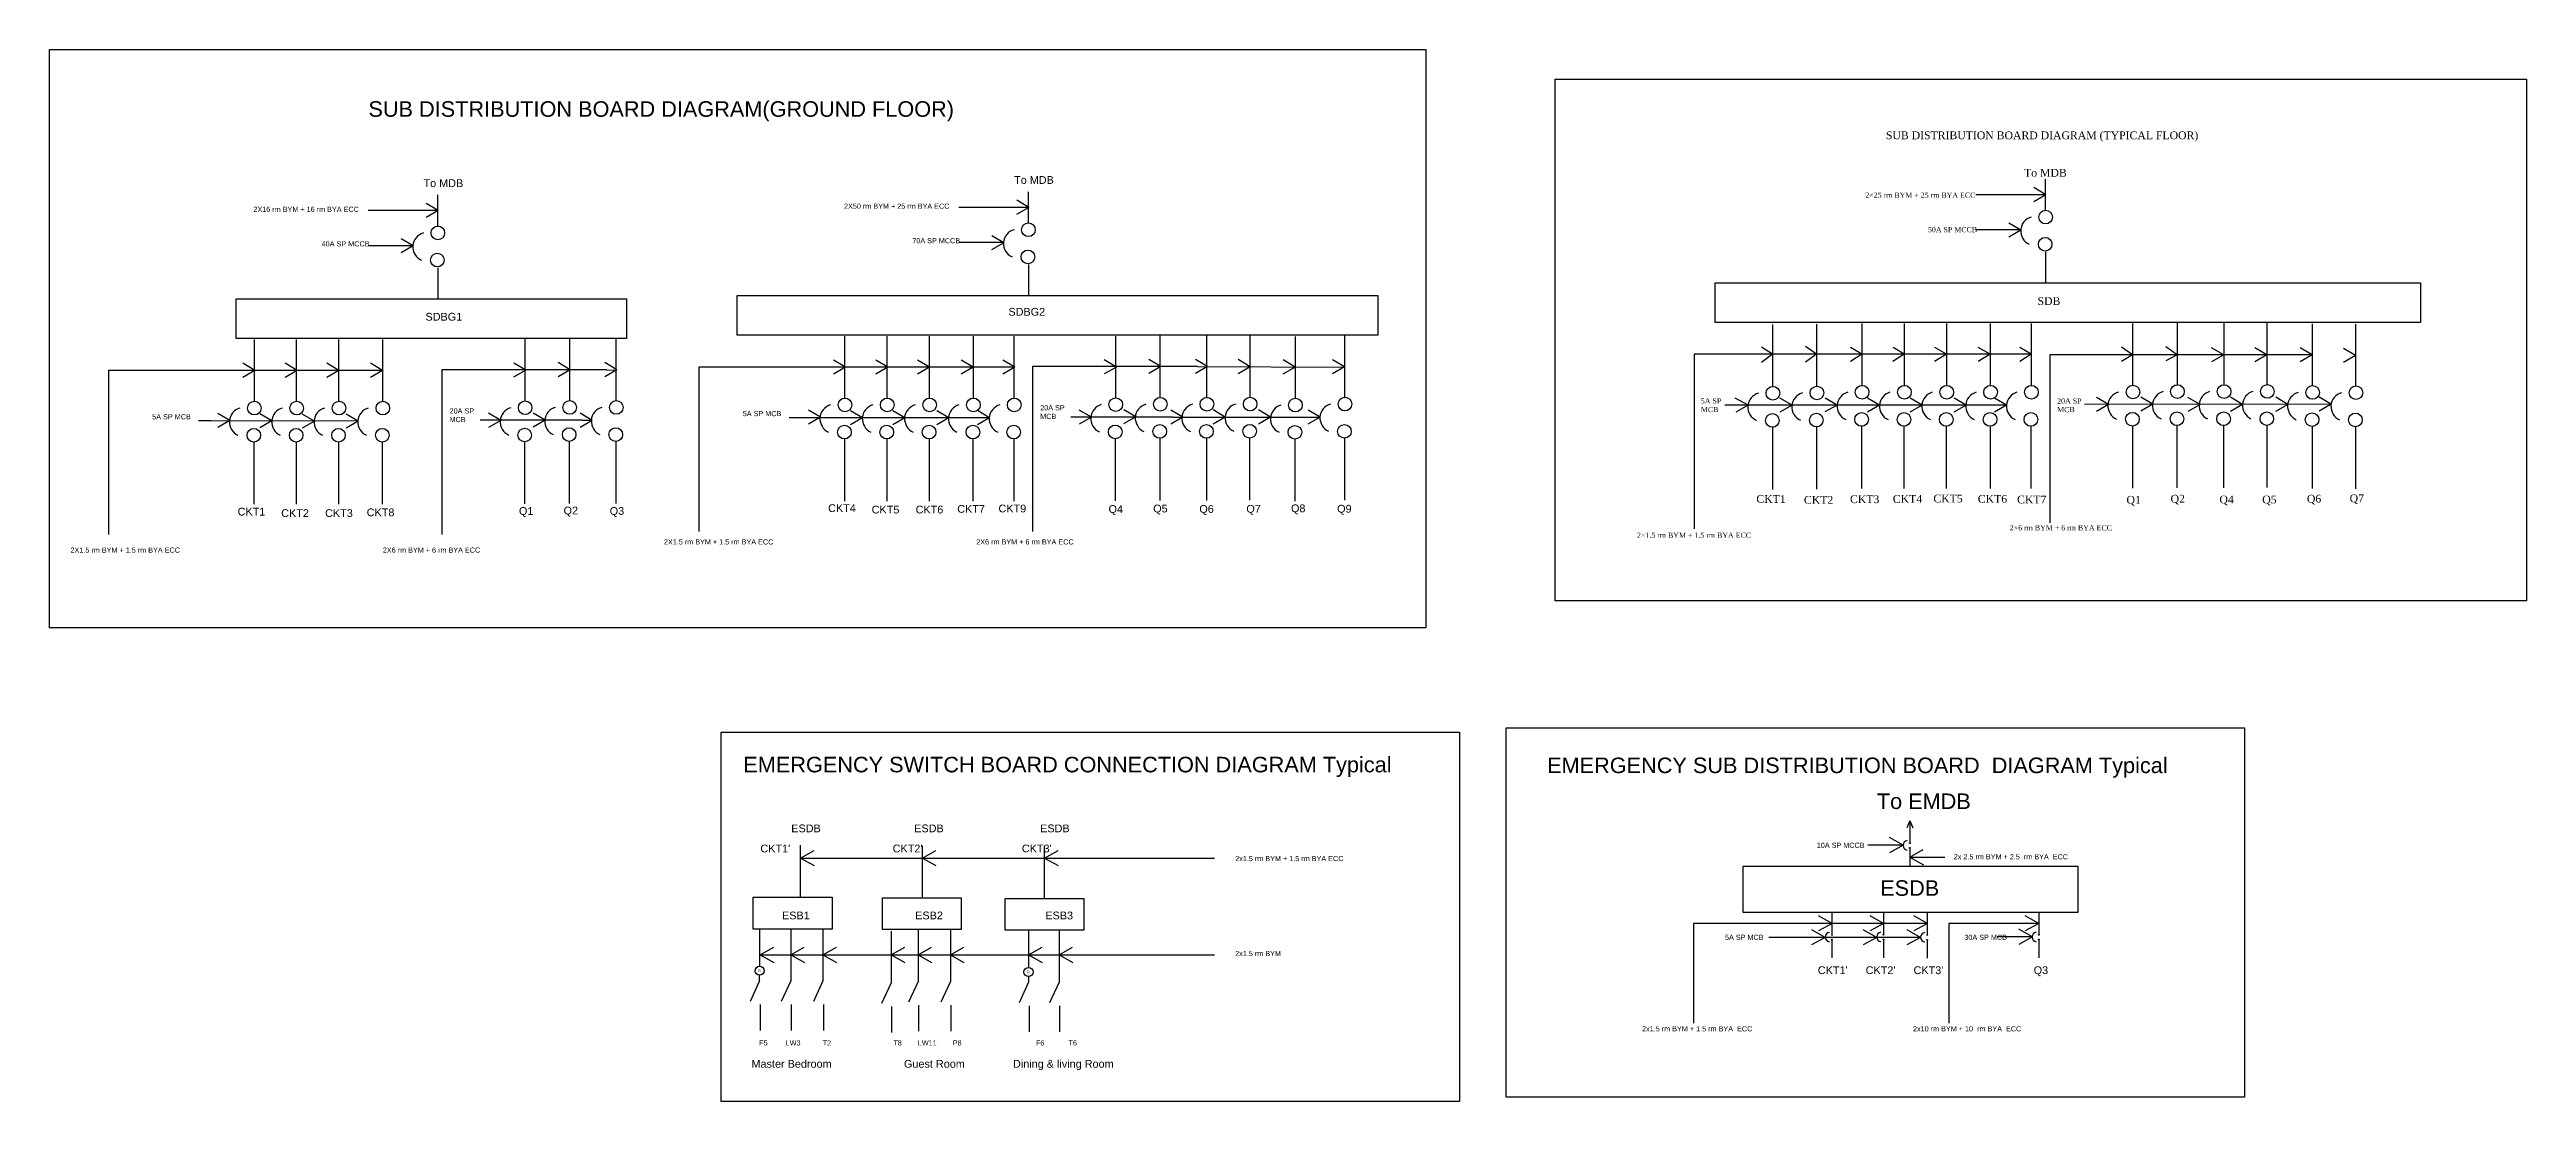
# Model space of a CAD drawing. Header units: millimetres. Extents: x 2090 to 23373, y -3333 to 3837.
# Drawn here: x 2090 to 7833, y -370 to 2068 of the extents above; entities that cross this region are included whole.
import ezdxf

# ---------------------------------------------------------------- set-up
doc = ezdxf.new("R2010")
doc.units = ezdxf.units.MM
doc.layers.add('switch board', color=7, linetype='Continuous')
doc.layers.add('Switchboard', color=7, linetype='Continuous')
doc.styles.get("Standard").update_dxf_attribs({"font": 'arial.ttf'})

msp = doc.modelspace()

# ---------------------------------------------------------------- texts
at = {"layer": 'switch board', "color": 30, "insert": (2829, 1948.5), "char_height": 36, "width": 1448.216, "attachment_point": 1}
msp.add_mtext('{\\C5;SUB DISTRIBUTION BOARD DIAGRAM(GROUND FLOOR)}', dxfattribs=at)
at = {"layer": 'switch board'}
for s, insert, char_height, width, attachment_point in [('{\\fTimes New Roman|b0|i0|c0|p18;To MDB}', (6717.6, 1791.7), 18, 146.725, 2), ('  To MDB', (2942.7, 1767.6), 18, 125.026, 1), ('  To MDB', (4312.2, 1775), 18, 124.521, 1), ('{\\fTimes New Roman|b0|i0|c0|p18;2×25 rm BYM + 25 rm BYA ECC}', (6299.9, 1736.8), 12, 263.188, 1), ('2X16 rm BYM + 16 rm BYA ECC\\P\\P\\P\\P                                  40A SP MCCB', (2562.3, 1704), 12, 266.185, 1), ('2X50 rm BYM + 25 rm BYA ECC\\P\\P\\P\\P                                  70A SP MCCB', (3931.8, 1711.3), 12, 266.185, 1), ('{\\fTimes New Roman|b0|i0|c0|p18;50A SP MCCB}', (6445.2, 1657), 12, 109.988, 1), ('{\\fTimes New Roman|b0|i0|c0|p18;SDB}', (6699.4, 1494.3), 18, 72.163, 1), ('                                       SDBG1', (2688.9, 1458), 18, 633.874, 1), ('                                       SDBG2', (4040.6, 1469.5), 18, 633.874, 1), ('5A SP MCB', (2327.6, 1223.2), 12, 123.016, 1), ('20A SP MCB', (3017.2, 1236.8), 12, 70.717, 1), ('5A SP MCB', (3697.1, 1230.6), 12, 123.016, 1), ('20A SP MCB', (4386.7, 1244.1), 12, 70.717, 1), ('{\\fTimes New Roman|b0|i0|c0|p18;5A SP MCB}', (5918.6, 1260), 12, 47.907, 1), ('{\\fTimes New Roman|b0|i0|c0|p18;20A SP MCB}', (6744.8, 1259.9), 12, 56.449, 1), ('{\\fTimes New Roman|b0|i0|c0|p18;CKT1}', (6047.4, 1035.7), 18, 70.272, 1), ('{\\fTimes New Roman|b0|i0|c0|p18;CKT2}', (6157.7, 1033.6), 18, 70.272, 1), ('{\\fTimes New Roman|b0|i0|c0|p18;CKT3}', (6264.5, 1035.1), 18, 70.272, 1), ('{\\fTimes New Roman|b0|i0|c0|p18;CKT4}', (6363.8, 1035.9), 18, 70.272, 1), ('{\\fTimes New Roman|b0|i0|c0|p18;CKT5}', (6457.8, 1036.7), 18, 70.272, 1), ('{\\fTimes New Roman|b0|i0|c0|p18;CKT6}', (6560.9, 1035.9), 18, 70.272, 1), ('{\\fTimes New Roman|b0|i0|c0|p18;CKT7}', (6651.9, 1034.4), 18, 70.272, 1), ('{\\fTimes New Roman|b0|i0|c0|p18;Q1}', (6905.6, 1033.8), 18, 40.776, 1), ('{\\fTimes New Roman|b0|i0|c0|p18;Q2}', (7007.9, 1036.3), 18, 40.776, 1), ('{\\fTimes New Roman|b0|i0|c0|p18;Q4}', (7121.1, 1034.5), 18, 40.776, 1), ('{\\fTimes New Roman|b0|i0|c0|p18;Q5}', (7220.4, 1034.5), 18, 40.776, 1), ('{\\fTimes New Roman|b0|i0|c0|p18;Q6}', (7324, 1036.3), 18, 40.776, 1), ('{\\fTimes New Roman|b0|i0|c0|p18;Q7}', (7423.1, 1037.2), 18, 40.776, 1), ('   CKT1', (2504.8, 1006.3), 18, 90.553, 1), ('   CKT2', (2605.8, 1002.9), 18, 90.553, 1), ('   CKT3', (2707.6, 1002.9), 18, 90.553, 1), ('   CKT8', (2804.1, 1004.6), 18, 90.553, 1), ('   Q1', (3157.1, 1007.8), 18, 90.553, 1), ('   Q2', (3260.6, 1008.9), 18, 90.553, 1), ('   Q3', (3367.6, 1007.9), 18, 90.553, 1), ('   CKT4', (3874, 1014.4), 18, 90.553, 1), ('   CKT5', (3975, 1011.1), 18, 90.553, 1), ('   CKT6', (4076.9, 1011.1), 18, 90.553, 1), ('   CKT7', (4173.4, 1012.7), 18, 90.553, 1), ('   CKT9', (4269, 1013.6), 18, 90.553, 1), ('   Q4', (4524.3, 1012.3), 18, 90.553, 1), ('   Q5', (4627.8, 1013.5), 18, 90.553, 1), ('   Q6', (4734.8, 1012.5), 18, 90.553, 1), ('   Q7', (4843.8, 1012.8), 18, 90.553, 1), ('   Q8', (4947.3, 1014), 18, 90.553, 1), ('   Q9', (5054.3, 1013), 18, 90.553, 1), ('2X1.5 rm BYM + 1.5 rm BYA ECC                                                                                                     2X6 rm BYM + 6 rm BYA ECC', (3514.2, 933.2), 12, 982.719, 1), ('{\\fTimes New Roman|b0|i0|c0|p18;2×1.5 rm BYM + 1.5 rm BYA ECC}', (5770.5, 948.7), 12, 267.554, 1), ('{\\fTimes New Roman|b0|i0|c0|p18;2×6 rm BYM + 6 rm BYA ECC}', (6634.9, 965.9), 12, 362.087, 1), ('2X1.5 rm BYM + 1.5 rm BYA ECC                                                                                                     2X6 rm BYM + 6 rm BYA ECC', (2138.2, 914.2), 12, 982.719, 1), ('ESDB                               ESDB                                ESDB                           ', (3809.5, 272.2), 18, 1182.066, 1), ('10A SP MCCB', (6187.4, 230), 12, 112.273, 1), ("  CKT1'                                  CKT2'                                 CKT3'               ", (3724, 225.6), 18, 1347.801, 1), ('\\P\\P2x1.5 rm BYM + 1.5 rm BYA ECC\\P\\P\\P\\P\\P\\P\\P\\P\\P\\P\\P2x1.5 rm BYM', (4838.9, 239.3), 12, 294.844, 1), (' 2x 2.5 rm BYM + 2.5  rm BYA  ECC  ', (6500.4, 203.4), 12, 284.604, 1), ('            ESB1                                   ESB2                                  ESB3                                  ', (3704.2, 70.4), 18, 1412.074, 1), ('\\P\\P5A SP MCB                                                                                                    30A SP MCB ', (5974.6, 56.8), 12, 832.997, 1), ("  CKT1'      CKT2'      CKT3'                              Q3            ", (6175.9, -56.5), 18, 1347.801, 1), ('F5         LW3           T2                               T8        LW11        P8                                     F6            T6                           ', (3735.1, -227.9), 12, 1404.981, 1), ('\\P\\P2x1.5 rm BYM + 1.5 rm BYA  ECC                                                                                2x10 rm BYM + 10  rm BYA  ECC                                                       ', (5782.3, -155.3), 12, 1141.346, 1), ('  Master Bedroom                        Guest Room                Dining & living Room               ', (3703.3, -273.5), 18, 1347.801, 1)]:
    msp.add_mtext(s, dxfattribs=dict(at, insert=insert, char_height=char_height, width=width, attachment_point=attachment_point))
at = {"layer": 'switch board', "color": 5, "char_height": 36, "width": 1523.376, "attachment_point": 1}
for s, insert in [('EMERGENCY SWITCH BOARD CONNECTION DIAGRAM Typical', (3698.3, 429.1)), ('EMERGENCY SUB DISTRIBUTION BOARD  DIAGRAM Typical', (5562.1, 427.3)), ('{\\C7;To EMDB}', (6326.7, 344.1)), ('{\\C7;ESDB}', (6334.5, 142.9))]:
    msp.add_mtext(s, dxfattribs=dict(at, insert=insert))
at = {"layer": 'switch board', "char_height": 6}
for insert, attachment_point in [((3736, -66.8), 5), ((4362.5, -69.7), 6)]:
    msp.add_mtext('R', dxfattribs=dict(at, insert=insert, attachment_point=attachment_point))
at = {"layer": 'Switchboard', "insert": (6347.8, 1878.5), "char_height": 18, "width": 739.287, "attachment_point": 1}
msp.add_mtext('{\\fTimes New Roman|b0|i0|c0|p18;\\C5;SUB DISTRIBUTION BOARD DIAGRAM (TYPICAL FLOOR)}', dxfattribs=at)

# ---------------------------------------------------------------- blocks, each defined once
blk = doc.blocks.new('line')
at = {"layer": 'switch board'}
for p, q in [((0, 0), (0, -120)), ((0, -120), (-22.3, -168.1)), ((0, -120), (0, -120)), ((1, -174.9), (1, -234.9))]:
    blk.add_line(p, q, dxfattribs=at)
blk = doc.blocks.new('arrow2')
at = {"layer": 'switch board'}
for q in [(9291.8, -523.8), (9291.9, -491.2)]:
    blk.add_line((9319.8, -507.6), q, dxfattribs=at)

# ---------------------------------------------------------------- linework, layer by layer
msp.add_lwpolyline([(2089.6, 2068.3), (5280.6, 2068.3), (5280.6, 728.3), (2089.6, 728.3)], close=True)
at = {"layer": 'switch board'}
for p, q in [((2990, 1659.2), (2990, 1731.2)), ((4359.5, 1666.6), (4359.5, 1738.6)), ((6718.1, 1731.8), (6556.6, 1731.8)), ((6718.8, 1731.8), (6690.7, 1715.6)), ((6718.8, 1731.8), (6690.8, 1748.2)), ((6718.1, 1695.8), (6718.1, 1767.8)), ((2990, 1695.2), (2828.5, 1695.2)), ((2990.6, 1695.1), (2962.6, 1679)), ((2990.6, 1695.1), (2962.7, 1711.6)), ((4359.5, 1702.6), (4198, 1702.6)), ((4360.1, 1702.5), (4332.1, 1686.3)), ((4360.1, 1702.5), (4332.2, 1718.9)), ((6660.8, 1649.8), (6632.9, 1666.2)), ((2932.2, 1613.4), (2828.5, 1613.4)), ((2932.7, 1613.1), (2904.6, 1597)), ((2932.7, 1613.1), (2904.8, 1629.6)), ((4301.7, 1620.8), (4198, 1620.8)), ((4302.2, 1620.5), (4274.1, 1604.3)), ((4302.2, 1620.5), (4274.3, 1636.9)), ((6660.3, 1650.1), (6556.6, 1650.1)), ((6660.8, 1649.8), (6632.7, 1633.6)), ((2990.5, 1490.7), (2990.5, 1562.7)), ((4360, 1498), (4360, 1570)), ((6718.6, 1527.3), (6718.6, 1599.3)), ((2563.7, 1396.5), (2563.7, 1252.5)), ((2661.8, 1396.5), (2661.8, 1252.5)), ((2760, 1396.5), (2760, 1252.5)), ((2861.6, 1396.5), (2861.6, 1252.5)), ((3191.6, 1397), (3191.6, 1253)), ((3294.9, 1398), (3294.9, 1254)), ((3402.9, 1398), (3402.9, 1254)), ((3933.2, 1403.8), (3933.2, 1259.8)), ((4031.3, 1403.8), (4031.3, 1259.8)), ((4129.4, 1403.8), (4129.4, 1259.8)), ((4231.1, 1403.8), (4231.1, 1259.8)), ((4325.7, 1403.8), (4325.7, 1259.8)), ((4561.1, 1404.3), (4561.1, 1260.3)), ((4664.4, 1405.3), (4664.4, 1261.3)), ((4772.4, 1405.3), (4772.4, 1261.3)), ((4872.8, 1405.6), (4872.8, 1261.6)), ((4977.7, 1403.3), (4977.7, 1259.3)), ((5092.6, 1405.5), (5092.6, 1261.5)), ((6084.8, 1430.8), (6084.8, 1286.8)), ((6186.9, 1362.6), (6161.1, 1379.8)), ((6186.9, 1431.5), (6186.9, 1287.5)), ((6291.8, 1433.1), (6291.8, 1289.1)), ((6389.9, 1433.1), (6389.9, 1289.1)), ((6488.1, 1433.1), (6488.1, 1289.1)), ((6589.7, 1433.1), (6589.7, 1289.1)), ((6684.3, 1433.1), (6684.3, 1289.1)), ((6919.7, 1433.6), (6919.7, 1289.6)), ((7023, 1360.6), (6997.2, 1379.2)), ((7023, 1434.6), (7023, 1290.6)), ((7131, 1434.6), (7131, 1290.6)), ((7231.4, 1434.9), (7231.4, 1290.9)), ((7336.3, 1432.6), (7336.3, 1288.6)), ((7436.8, 1432), (7436.8, 1288)), ((2862, 1324.5), (2226, 1324.5)), ((2226, 1324.5), (2226, 944.2)), ((2565.9, 1324.7), (2537.8, 1308.5)), ((2565.9, 1324.7), (2537.9, 1341.1)), ((2664, 1324.7), (2635.9, 1308.5)), ((2664, 1324.7), (2636.1, 1341.1)), ((2760.7, 1324.7), (2732.7, 1308.5)), ((2760.7, 1324.7), (2732.8, 1341.1)), ((2861.6, 1324.7), (2833.6, 1308.5)), ((2861.6, 1324.7), (2833.7, 1341.1)), ((3382, 1326.2), (2999.4, 1326.2)), ((2999.4, 1326.2), (2999.4, 944.2)), ((3193.8, 1325.2), (3165.7, 1309)), ((3193.8, 1325.2), (3165.9, 1341.6)), ((3297.1, 1326.1), (3269, 1310)), ((3297.1, 1326.1), (3269.1, 1342.6)), ((3405.1, 1326.1), (3377, 1310)), ((3405.1, 1326.1), (3377.2, 1342.6)), ((3382, 1326.2), (3402.9, 1324.9)), ((4325.7, 1331.8), (3595.5, 1331.8)), ((3595.5, 1331.8), (3595.5, 951.6)), ((3935.4, 1332), (3907.3, 1315.8)), ((3935.4, 1332), (3907.4, 1348.4)), ((4033.5, 1332), (4005.4, 1315.8)), ((4033.5, 1332), (4005.5, 1348.4)), ((4130.2, 1332), (4102.2, 1315.8)), ((4130.2, 1332), (4102.3, 1348.4)), ((4231.1, 1332), (4203.1, 1315.8)), ((4231.1, 1332), (4203.2, 1348.4)), ((4327.9, 1332), (4299.8, 1315.8)), ((4327.9, 1332), (4299.9, 1348.4)), ((4751.5, 1333.6), (4368.9, 1333.6)), ((4368.9, 1333.6), (4368.9, 951.6)), ((4563.3, 1332.5), (4535.2, 1316.4)), ((4563.3, 1332.5), (4535.4, 1348.9)), ((4666.6, 1333.5), (4638.5, 1317.3)), ((4666.6, 1333.5), (4638.6, 1349.9)), ((4751.5, 1333.6), (5092.6, 1332.2)), ((6084.8, 1362.6), (6058.9, 1342.9)), ((6084.8, 1362.6), (6059.1, 1378.3)), ((6186.9, 1362.6), (6161, 1343.5)), ((6291.8, 1362.5), (6265.9, 1345.1)), ((6291.8, 1362.5), (6266, 1377.7)), ((6389.9, 1362.6), (6364, 1345.1)), ((6389.9, 1362.6), (6364.2, 1377.7)), ((6488.1, 1362.6), (6460.8, 1345.1)), ((6488.1, 1362.6), (6460.9, 1377.7)), ((6589.7, 1362.6), (6561.7, 1345.1)), ((6589.7, 1362.6), (6561.8, 1377.7)), ((6684.3, 1362.6), (6658.4, 1345.1)), ((6684.3, 1362.6), (6658.6, 1377.7)), ((6919.7, 1360.6), (6893.8, 1345.6)), ((6919.7, 1360.6), (6894, 1378.2)), ((7023, 1360.6), (6997.1, 1346.6)), ((2464.2, 1207.5), (2435.3, 1207.5)), ((2805.5, 1207.2), (2464.2, 1207.5)), ((2507.8, 1208.7), (2479.7, 1192.5)), ((2507.8, 1208.7), (2479.9, 1225.1)), ((2605.1, 1207.5), (2577, 1191.3)), ((2605.1, 1207.5), (2577.1, 1223.9)), ((2703.6, 1207.2), (2675.5, 1191)), ((2703.6, 1207.2), (2675.6, 1223.6)), ((2805.5, 1207.2), (2777.5, 1191)), ((2805.5, 1207.2), (2777.6, 1223.6)), ((3117.1, 1209.2), (3087.9, 1209.2)), ((3135.8, 1208.8), (3107.7, 1192.6)), ((3135.8, 1208.8), (3107.8, 1225.2)), ((3325, 1209.2), (3117.1, 1209.2)), ((3238.7, 1209.5), (3210.7, 1193.3)), ((3238.7, 1209.5), (3210.8, 1225.9)), ((3348.1, 1208.9), (3320, 1192.7)), ((3348.1, 1208.9), (3320.1, 1225.3)), ((3325, 1209.2), (3345.9, 1209)), ((3833.7, 1214.8), (3804.8, 1214.8)), ((4268.7, 1214.8), (3833.7, 1214.8)), ((3877.3, 1216), (3849.2, 1199.9)), ((3877.3, 1216), (3849.4, 1232.4)), ((3974.5, 1214.8), (3946.5, 1198.7)), ((3974.5, 1214.8), (3946.6, 1231.3)), ((4073.1, 1214.5), (4045, 1198.3)), ((4073.1, 1214.5), (4045.1, 1230.9)), ((4175, 1214.5), (4147, 1198.3)), ((4175, 1214.5), (4147.1, 1230.9)), ((4269.1, 1215), (4241, 1198.8)), ((4269.1, 1215), (4241.2, 1231.4)), ((4486.6, 1216.6), (4457.4, 1216.6)), ((4505.3, 1216.2), (4477.2, 1200)), ((4505.3, 1216.2), (4477.3, 1232.6)), ((4694.5, 1216.6), (4486.6, 1216.6)), ((4608.2, 1216.8), (4580.2, 1200.6)), ((4608.2, 1216.8), (4580.3, 1233.2)), ((4717.6, 1216.2), (4689.5, 1200.1)), ((4717.6, 1216.2), (4689.6, 1232.6)), ((4694.5, 1216.6), (5035.5, 1216.3)), ((6627.3, 1244.1), (5974.5, 1244.1)), ((6028, 1244.1), (5998, 1260.6)), ((6028, 1244.1), (5999.6, 1228)), ((6130.1, 1244.1), (6101.9, 1260.6)), ((6130.1, 1244.1), (6102, 1228.2)), ((6234.8, 1244.1), (6206.5, 1228.4)), ((6234.8, 1244.1), (6206.7, 1260.6)), ((6333.2, 1244.1), (6305.1, 1228)), ((6333.2, 1244.1), (6305.2, 1260.5)), ((6431.7, 1243.8), (6403.6, 1227.6)), ((6431.7, 1243.8), (6403.7, 1260.2)), ((6533.7, 1243.8), (6505.6, 1227.6)), ((6533.7, 1243.8), (6505.7, 1260.2)), ((6627.7, 1244.3), (6599.7, 1228.1)), ((6627.7, 1244.3), (6599.8, 1260.7)), ((7380.3, 1246.5), (6808.5, 1245.9)), ((6863.9, 1245.4), (6835.8, 1229.3)), ((6863.9, 1245.4), (6835.9, 1261.9)), ((6966.9, 1246.1), (6938.8, 1229.9)), ((6966.9, 1246.1), (6938.9, 1262.5)), ((7076.2, 1245.5), (7048.1, 1229.3)), ((7076.2, 1245.5), (7048.2, 1261.9)), ((2563.3, 1158.6), (2563.3, 1014.6)), ((2661.5, 1158.6), (2661.5, 1014.6)), ((2759.6, 1158.6), (2759.6, 1014.6)), ((2861.2, 1158.6), (2861.2, 1014.6)), ((3191.3, 1159.1), (3191.3, 1015.1)), ((3294.5, 1160), (3294.5, 1016)), ((3402.6, 1160), (3402.6, 1016)), ((3932.8, 1165.9), (3932.8, 1021.9)), ((4031, 1165.9), (4031, 1021.9)), ((4129.1, 1165.9), (4129.1, 1021.9)), ((4230.7, 1165.9), (4230.7, 1021.9)), ((4325.3, 1165.9), (4325.3, 1021.9)), ((4560.8, 1166.4), (4560.8, 1022.4)), ((4664, 1167.4), (4664, 1023.4)), ((4772.1, 1167.4), (4772.1, 1023.4)), ((4872.4, 1167.7), (4872.4, 1023.7)), ((4977.4, 1165.4), (4977.4, 1021.4)), ((5092.2, 1167.6), (5092.2, 1023.6)), ((6084.5, 1192.9), (6084.5, 1048.9)), ((6186.5, 1193.6), (6186.5, 1049.6)), ((6291.4, 1195.2), (6291.4, 1051.2)), ((6389.6, 1195.2), (6389.6, 1051.2)), ((6487.7, 1195.2), (6487.7, 1051.2)), ((6589.3, 1195.2), (6589.3, 1051.2)), ((6684, 1195.2), (6684, 1051.2)), ((6919.4, 1195.7), (6919.4, 1051.7)), ((7022.6, 1196.7), (7022.6, 1052.7)), ((7130.7, 1196.7), (7130.7, 1052.7)), ((7231, 1197), (7231, 1053)), ((7336, 1194.7), (7336, 1050.7)), ((7436.5, 1194.1), (7436.5, 1050.1)), ((6387.6, 224.2), (6356.3, 241.9)), ((6403.3, 280.5), (6396.3, 264.3)), ((6403.3, 280.5), (6403.3, 230)), ((6403.3, 280.5), (6410.2, 264.3)), ((3831.1, 104), (3831.1, 224)), ((3831.1, 194.1), (3862.4, 211.8)), ((3831.1, 194.1), (3862.6, 176.8)), ((3831.1, 194.1), (4791.1, 194.1)), ((4113.5, 102.4), (4113.5, 222.4)), ((4113.5, 194.1), (4144.9, 211.8)), ((4113.5, 194.1), (4145.1, 176.8)), ((4396.8, 100.9), (4396.8, 220.9)), ((4396.8, 194.1), (4428.1, 211.8)), ((4396.8, 194.1), (4428.3, 176.8)), ((6387.6, 224.2), (6306.1, 224.2)), ((6387.6, 224.2), (6356.1, 206.9)), ((6403.1, 216.9), (6403.1, 175.5)), ((6403.1, 196.3), (6434.5, 214)), ((6403.1, 196.3), (6434.7, 179)), ((6403.1, 196.3), (6484.6, 196.3)), ((6223, 43), (6191.7, 60.7)), ((6222.7, 67.9), (6222.7, 17.3)), ((6342.5, 42.9), (6311.1, 60.6)), ((6342.1, 68.4), (6342.1, 17.8)), ((6342.1, 68.4), (6342.1, 17.8)), ((6444.1, 43), (6412.7, 60.7)), ((6443.7, 67.6), (6443.7, 17)), ((6702.4, 43.1), (6671, 60.8)), ((6702.4, 68), (6702.4, 17.5)), ((3736.2, 29.8), (3736.2, -56.3)), ((4359.9, 26.9), (4359.9, -59.2)), ((6444.1, 43), (5901.4, 42.7)), ((5901.4, 42.7), (5901.4, -136.1)), ((6428.1, 10.6), (6076.6, 10.4)), ((6444.1, 42.9), (6159.7, 42.8)), ((6207, 10.6), (6175.5, -6.7)), ((6207, 10.6), (6175.7, 28.3)), ((6223, 43), (6191.5, 25.6)), ((6222.5, 4.3), (6222.5, -37.1)), ((6326.5, 10.6), (6294.9, -6.7)), ((6326.5, 10.6), (6295.2, 28.3)), ((6342.5, 42.9), (6310.9, 25.6)), ((6341.9, 4.8), (6341.9, -36.6)), ((6341.9, 4.8), (6341.9, -36.6)), ((6428.1, 10.6), (6396.5, -6.7)), ((6428.1, 10.6), (6396.7, 28.3)), ((6444.1, 43), (6412.5, 25.6)), ((6443.6, 4), (6443.6, -37.4)), ((6702.4, 43.1), (6493.8, 43)), ((6493.8, 43), (6493.8, -187.9)), ((6687.5, 11.6), (6606, 11.6)), ((6687.5, 11.6), (6655.9, -5.7)), ((6687.5, 11.6), (6656.1, 29.3)), ((6702.4, 43.1), (6670.8, 25.7)), ((6702.2, 4.4), (6702.2, -37)), ((3737.5, -30), (3768.9, -12.3)), ((3737.5, -30), (3769.1, -47.4)), ((3737.5, -30), (4791.1, -30)), ((3808.4, -30), (3839.7, -12.3)), ((3808.4, -30), (3839.9, -47.4)), ((3883, -30), (3914.3, -12.3)), ((3883, -30), (3914.5, -47.4)), ((4041.2, -30), (4072.6, -12.3)), ((4041.2, -30), (4072.8, -47.4)), ((4103.4, -30), (4134.7, -12.3)), ((4103.4, -30), (4134.9, -47.4)), ((4178.4, -30), (4209.7, -12.3)), ((4178.4, -30), (4209.9, -47.4)), ((4359.9, -30), (4391.2, -12.3)), ((4359.9, -30), (4391.4, -47.4)), ((4430.6, -30), (4461.9, -12.3)), ((4430.6, -30), (4462.2, -47.4)), ((3736.2, -90.2), (3713.9, -138.3)), ((3736.2, -90.2), (3736.2, -77.4)), ((4359.9, -93.1), (4337.6, -141.2)), ((4359.9, -80.3), (4359.9, -93.1)), ((3737.2, -144.9), (3737.2, -204.9)), ((4360.9, -148), (4360.9, -208)), ((5901.4, -136.1), (5901.4, -187.9))]:
    msp.add_line(p, q, dxfattribs=at)
at = {"layer": 'switch board', "color": 30}
for p, q in [((5359.1, 486.5), (5359.1, -369.7)), ((7179, 496.5), (7179, -359.7))]:
    msp.add_line(p, q, dxfattribs=at)
at = {"layer": 'switch board'}
for points in [[(3684.4, 1498), (5169.7, 1498), (5169.7, 1406.1), (3684.4, 1406.1)], [(2522.7, 1490.7), (3427.6, 1490.7), (3427.6, 1398.7), (2522.7, 1398.7)], [(6016.6, 175.5), (6792.5, 175.5), (6792.5, 68.4), (6016.6, 68.4)], [(3721.4, 104), (3904.2, 104), (3904.2, 30), (3721.4, 30)], [(4021, 102.4), (4203.8, 102.4), (4203.8, 28.5), (4021, 28.5)], [(4305.4, 100.9), (4488.2, 100.9), (4488.2, 27), (4305.4, 27)]]:
    msp.add_lwpolyline(points, close=True, dxfattribs=at)
at = {"layer": 'switch board', "color": 30}
for points in [[(5359.1, -369.7), (3647.2, -369.7), (3647.2, 486.5), (5359.1, 486.5)], [(7179, -359.7), (5467.2, -359.7), (5467.2, 496.5), (7179, 496.5)]]:
    msp.add_lwpolyline(points, dxfattribs=at)
at = {"layer": 'switch board'}
for centre, radius in [((4359.5, 1650.7), 15.8), ((6718.1, 1680), 15.8), ((2990, 1643.4), 15.8), ((6717, 1617), 15.8), ((2988.8, 1580.3), 15.8), ((4358.3, 1587.7), 15.8), ((6085.7, 1271.8), 15.8), ((6187.7, 1272.4), 15.8), ((6292.6, 1274.1), 15.8), ((6390.8, 1274.1), 15.8), ((6488.9, 1274.1), 15.8), ((6590.5, 1274.1), 15.8), ((6685.2, 1274.1), 15.8), ((6920.6, 1274.6), 15.8), ((7023.8, 1275.5), 15.8), ((7131.9, 1275.5), 15.8), ((7232.2, 1275.9), 15.8), ((7337.2, 1273.5), 15.8), ((7437.7, 1273), 15.8), ((2564.5, 1237.4), 15.8), ((2662.7, 1237.4), 15.8), ((2760.8, 1237.4), 15.8), ((2862.4, 1237.4), 15.8), ((3192.5, 1238), 15.8), ((3295.7, 1238.9), 15.8), ((3403.8, 1238.9), 15.8), ((3934, 1244.8), 15.8), ((4032.1, 1244.8), 15.8), ((4130.3, 1244.8), 15.8), ((4231.9, 1244.8), 15.8), ((4326.5, 1244.8), 15.8), ((4562, 1245.3), 15.8), ((4665.2, 1246.3), 15.8), ((4773.2, 1246.3), 15.8), ((4873.6, 1246.6), 15.8), ((4978.6, 1244.2), 15.8), ((5093.4, 1246.5), 15.8), ((6084.5, 1208.8), 15.8), ((6186.5, 1209.4), 15.8), ((6291.4, 1211), 15.8), ((6389.6, 1211), 15.8), ((6487.7, 1211), 15.8), ((6589.3, 1211), 15.8), ((6684, 1211), 15.8), ((6919.4, 1211.5), 15.8), ((7022.6, 1212.5), 15.8), ((7130.7, 1212.5), 15.8), ((7231, 1212.8), 15.8), ((7336, 1210.5), 15.8), ((7436.5, 1209.9), 15.8), ((2563.3, 1174.4), 15.8), ((2661.5, 1174.4), 15.8), ((2759.6, 1174.4), 15.8), ((2861.2, 1174.4), 15.8), ((3191.3, 1174.9), 15.8), ((3294.5, 1175.9), 15.8), ((3402.6, 1175.9), 15.8), ((3932.8, 1181.7), 15.8), ((4031, 1181.7), 15.8), ((4129.1, 1181.7), 15.8), ((4230.7, 1181.7), 15.8), ((4325.3, 1181.7), 15.8), ((4560.8, 1182.2), 15.8), ((4664, 1183.2), 15.8), ((4772.1, 1183.2), 15.8), ((4872.4, 1183.6), 15.8), ((4977.4, 1181.2), 15.8), ((5092.2, 1183.4), 15.8), ((6403.2, 229), 0.944), ((6403.1, 217.9), 0.944), ((6222.5, 5.3), 0.944), ((6222.7, 16.4), 0.944), ((6341.9, 5.7), 0.944), ((6341.9, 5.7), 0.944), ((6342.1, 16.8), 0.944), ((6342.1, 16.8), 0.944), ((6443.6, 5), 0.944), ((6443.7, 16.1), 0.944), ((6702.2, 5.4), 0.944), ((6702.4, 16.5), 0.944), ((3736, -66.8), 10.5), ((4359.6, -69.7), 10.5)]:
    msp.add_circle(centre, radius, dxfattribs=at)
for centre, radius, start, end in [((6693.9, 1647.7), 33.7, 106.022, 245.78705), ((2965.8, 1611), 33.7, 106.022, 245.78705), ((4335.3, 1618.4), 33.7, 106.022, 245.78705), ((6061.4, 1239.5), 33.7, 106.022, 245.78705), ((6163.5, 1240.1), 33.7, 106.022, 245.78705), ((6268.4, 1241.7), 33.7, 106.022, 245.78705), ((6366.5, 1241.7), 33.7, 106.022, 245.78705), ((6464.6, 1241.7), 33.7, 106.022, 245.78705), ((6566.3, 1241.7), 33.7, 106.022, 245.78705), ((6660.9, 1241.7), 33.7, 106.022, 245.78705), ((6896.3, 1242.2), 33.7, 106.022, 245.78705), ((6999.6, 1243.2), 33.7, 106.022, 245.78705), ((7107.6, 1243.2), 33.7, 106.022, 245.78705), ((7208, 1243.5), 33.7, 106.022, 245.78705), ((7312.9, 1241.2), 33.7, 106.022, 245.78705), ((7413.4, 1240.6), 33.7, 106.022, 245.78705), ((2540.3, 1205.1), 33.7, 106.022, 245.78705), ((2638.4, 1205.1), 33.7, 106.022, 245.78705), ((2736.5, 1205.1), 33.7, 106.022, 245.78705), ((2838.1, 1205.1), 33.7, 106.022, 245.78705), ((3168.2, 1205.6), 33.7, 106.022, 245.78705), ((3271.4, 1206.6), 33.7, 106.022, 245.78705), ((3379.5, 1206.6), 33.7, 106.022, 245.78705), ((3909.7, 1212.4), 33.7, 106.022, 245.78705), ((4007.9, 1212.4), 33.7, 106.022, 245.78705), ((4106, 1212.4), 33.7, 106.022, 245.78705), ((4207.6, 1212.4), 33.7, 106.022, 245.78705), ((4302.3, 1212.4), 33.7, 106.022, 245.78705), ((4537.7, 1213), 33.7, 106.022, 245.78705), ((4640.9, 1213.9), 33.7, 106.022, 245.78705), ((4749, 1213.9), 33.7, 106.022, 245.78705), ((4849.3, 1214.3), 33.7, 106.022, 245.78705), ((4954.3, 1211.9), 33.7, 106.022, 245.78705), ((5069.1, 1214.2), 33.7, 106.022, 245.78705), ((6398.6, 223.9), 11, 97.31269, 262.68731), ((6218, 11.3), 11, 97.31269, 262.68731), ((6337.4, 11.7), 11, 97.31269, 262.68731), ((6337.4, 11.7), 11, 97.31269, 262.68731), ((6439.1, 11), 11, 97.31269, 262.68731), ((6697.7, 11.4), 11, 97.31269, 262.68731)]:
    msp.add_arc(centre, radius, start, end, dxfattribs=at)
at = {"layer": 'Switchboard'}
for p, q in [((6684.3, 1362.6), (5903, 1362.6)), ((5903, 1362.6), (5903, 957.2)), ((7336.3, 1360.6), (6727.5, 1360.6)), ((6727.5, 1360.6), (6727.5, 971))]:
    msp.add_line(p, q, dxfattribs=at)
for points in [[(5580.9, 1999.6), (7833, 1999.6), (7833, 790.8), (5580.9, 790.8)], [(5951.8, 1527.3), (7587.4, 1527.3), (7587.4, 1435.4), (5951.8, 1435.4)]]:
    msp.add_lwpolyline(points, close=True, dxfattribs=at)

# ---------------------------------------------------------------- block references
for p in [(-4545.2, 1841.1), (-4446, 1840.8), (-4342.1, 1840.1), (-4227.3, 1840.5), (-2188.8, 1868.2), (-2088.4, 1868.2), (-1983.5, 1868.2), (-1883, 1867), (-4504.1, 1724.2), (-4398.9, 1724.2), (-4284.2, 1724), (-2145.4, 1753.5), (-2040.3, 1753.5), (-1939.4, 1754.2)]:
    msp.add_blockref('arrow2', p)
at = {"layer": 'switch board'}
for p in [(3808.4, 30), (3883, 30), (4041.2, 25.1), (4103.4, 28.4), (4178.4, 28.4), (4430.6, 26.9)]:
    msp.add_blockref('line', p, dxfattribs=at)

msp.set_redraw_order([(e.dxf.handle, doc.entitydb.next_handle()) for e in msp.query("TEXT MTEXT ATTDEF DIMENSION ARC_DIMENSION")])  # texts and dimensions are drawn at this point

doc.saveas('drawing.dxf')
